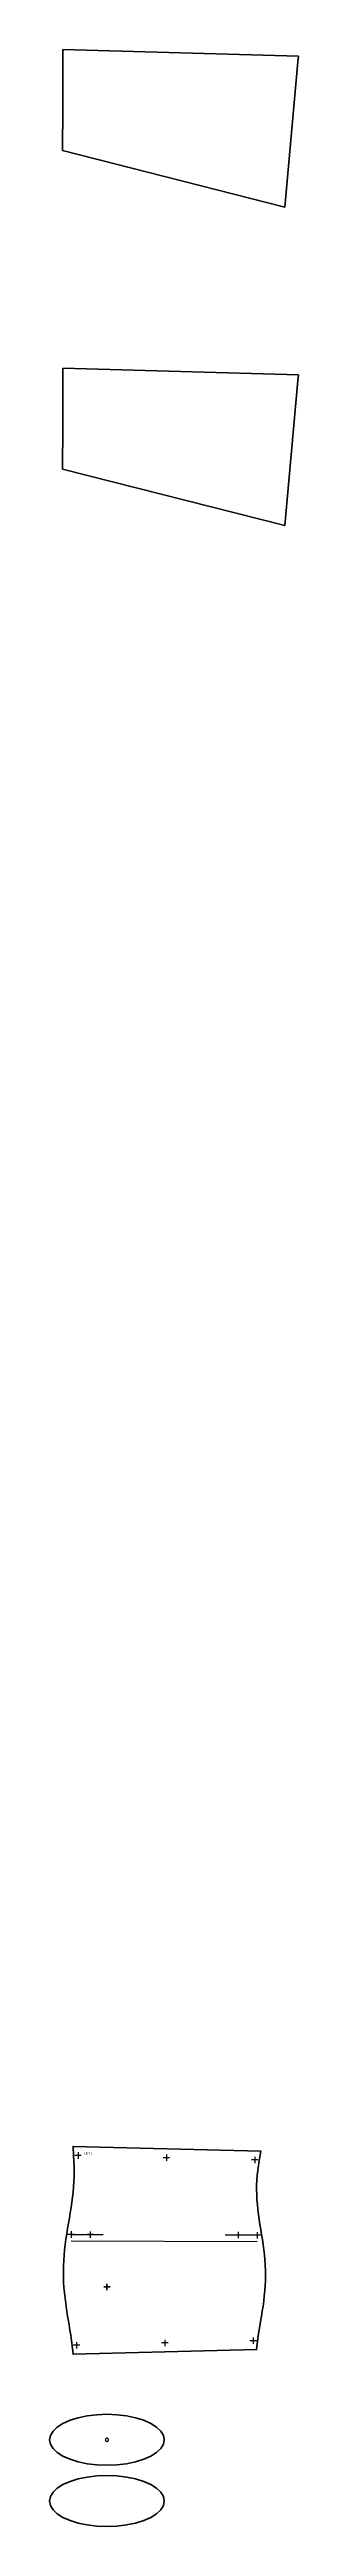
# Model space of a CAD drawing. Header units: millimetres. Extents: x -6563 to 7569, y -5370 to 3454.
# Drawn here: x 3985 to 4375, y -433 to 3454 of the extents above; entities that cross this region are included whole.
import ezdxf

# ---------------------------------------------------------------- set-up
doc = ezdxf.new("R2010")
doc.units = ezdxf.units.MM
doc.layers.add('CUT', color=6, linetype='Continuous', lineweight=50)
doc.layers.add('DRILL', color=2, linetype='Continuous', lineweight=35)
doc.layers.add('PEN', color=5, linetype='Continuous')
doc.layers.add('TEXT', color=3, linetype='Continuous')

msp = doc.modelspace()

# ---------------------------------------------------------------- linework, layer by layer
at = {"layer": 'CUT'}
for points in [[(4005.8, 3453.7), (4005.8, 3445.6), (4005.7, 3397.4), (4005.6, 3351.1), (4005.5, 3306.8), (4005.4, 3295.3), (4353.9, 3206.5), (4374.7, 3434.5), (4375.5, 3443.1), (4005.8, 3453.7)], [(4005.8, 2953.7), (4005.8, 2945.6), (4005.7, 2897.4), (4005.6, 2851.1), (4005.5, 2806.8), (4005.4, 2795.3), (4353.9, 2706.5), (4374.7, 2934.5), (4375.5, 2943.1), (4005.8, 2953.7)], [(4022.7, 148.4), (4023.2, 140.2), (4023.4, 132.1), (4023.5, 123.9), (4023.4, 115.8), (4023, 107.7), (4022.5, 99.6), (4021.8, 91.5), (4020.9, 83.4), (4019.8, 75.3), (4018.7, 67.1), (4017.4, 59), (4016, 50.6), (4014.6, 42.6), (4013.2, 34.2), (4011.9, 25.8), (4010.7, 17.6), (4009.5, 9.1), (4008.5, 0.7), (4007.7, -7.7), (4007.1, -16.1), (4006.8, -24.6), (4006.6, -33.1), (4006.7, -41.5), (4007, -50), (4007.6, -58.5), (4008.3, -66.9), (4009.3, -75.3), (4010.4, -83.7), (4011.6, -92.1), (4012.8, -100.4), (4014.2, -108.7), (4015.5, -116.8), (4016.8, -125.2), (4018.1, -133.3), (4019.2, -141.5), (4020.2, -149.7), (4021.9, -163), (4309.7, -155.8), (4311.4, -142.8), (4312.4, -134.9), (4313.5, -127.2), (4314.8, -119.3), (4316, -111.6), (4317.4, -103.6), (4318.6, -95.6), (4319.9, -87.7), (4321, -79.7), (4321.9, -71.7), (4322.7, -63.6), (4323.3, -55.6), (4323.7, -47.5), (4323.8, -39.4), (4323.7, -31.3), (4323.4, -23.2), (4322.8, -15.2), (4322.1, -7.2), (4321.1, 0.9), (4320.1, 8.9), (4318.9, 16.8), (4317.6, 24.7), (4316.4, 32.4), (4315.1, 40.5), (4313.9, 48.4), (4312.8, 56.2), (4311.8, 64), (4311, 71.7), (4310.4, 79.4), (4310, 87.1), (4309.8, 94.7), (4309.9, 102.4), (4310.2, 110), (4310.8, 117.7), (4311.6, 125.3), (4312.7, 133), (4313.9, 140.7), (4316.3, 155.6), (4021.9, 163), (4022.7, 148.4)]]:
    msp.add_lwpolyline(points, dxfattribs=at)
for points in [[(4074.9, -257.4), (4059.3, -258), (4044.1, -259.8), (4029.9, -262.7), (4017.1, -266.7), (4006, -271.7), (3997, -277.4), (3990.4, -283.7), (3986.3, -290.4), (3984.9, -297.4), (3986.3, -304.3), (3990.4, -311.1), (3997, -317.4), (4006, -323.1), (4017.1, -328), (4029.9, -332), (4044.1, -335), (4059.3, -336.8), (4074.9, -337.4), (4090.6, -336.8), (4105.7, -335), (4119.9, -332), (4132.8, -328), (4143.9, -323.1), (4152.9, -317.4), (4159.5, -311.1), (4163.6, -304.3), (4164.9, -297.4), (4163.6, -290.4), (4159.5, -283.7), (4152.9, -277.4), (4143.9, -271.7), (4132.8, -266.7), (4119.9, -262.7), (4105.7, -259.8), (4090.6, -258)], [(4074.9, -353.4), (4059.3, -354), (4044.1, -355.8), (4029.9, -358.7), (4017.1, -362.7), (4006, -367.7), (3997, -373.4), (3990.4, -379.7), (3986.3, -386.4), (3984.9, -393.4), (3986.3, -400.3), (3990.4, -407.1), (3997, -413.4), (4006, -419.1), (4017.1, -424), (4029.9, -428), (4044.1, -431), (4059.3, -432.8), (4074.9, -433.4), (4090.6, -432.8), (4105.7, -431), (4119.9, -428), (4132.8, -424), (4143.9, -419.1), (4152.9, -413.4), (4159.5, -407.1), (4163.6, -400.3), (4164.9, -393.4), (4163.6, -386.4), (4159.5, -379.7), (4152.9, -373.4), (4143.9, -367.7), (4132.8, -362.7), (4119.9, -358.7), (4105.7, -355.8), (4090.6, -354)]]:
    msp.add_lwpolyline(points, close=True, dxfattribs=at)
at = {"layer": 'DRILL'}
for p, q in [((4079.9, -57.4), (4069.9, -57.4)), ((4074.9, -52.4), (4074.9, -62.4))]:
    msp.add_line(p, q, dxfattribs=at)
at = {"layer": 'PEN'}
for p, q in [((4034.7, 148.8), (4024.7, 148.8)), ((4029.7, 153.8), (4029.7, 143.8)), ((4173.3, 145.3), (4163.3, 145.3)), ((4168.3, 150.3), (4168.3, 140.3)), ((4312, 141.8), (4302, 141.8)), ((4307, 146.8), (4307, 136.8)), ((4023.8, 24.8), (4013.8, 24.8)), ((4018.8, 29.8), (4018.8, 19.8)), ((4018.8, 24.8), (4068.8, 24.6)), ((4018.8, 14.8), (4310.7, 13.7)), ((4053.8, 24.7), (4043.8, 24.7)), ((4048.8, 29.7), (4048.8, 19.7)), ((4310.7, 23.7), (4260.7, 23.9)), ((4285.7, 23.8), (4275.7, 23.8)), ((4280.7, 28.8), (4280.7, 18.8)), ((4315.7, 23.7), (4305.7, 23.7)), ((4310.7, 28.7), (4310.7, 18.7)), ((4032.2, -148.9), (4022.2, -148.9)), ((4027.2, -143.9), (4027.2, -153.9)), ((4170.8, -145.4), (4160.8, -145.4)), ((4165.8, -140.4), (4165.8, -150.4)), ((4309.4, -141.9), (4299.4, -141.9)), ((4304.4, -136.9), (4304.4, -146.9))]:
    msp.add_line(p, q, dxfattribs=at)
msp.add_lwpolyline([(4074.9, -294.9), (4074.5, -294.9), (4074.1, -295), (4073.7, -295.2), (4073.3, -295.5), (4073, -295.8), (4072.8, -296.1), (4072.6, -296.5), (4072.5, -296.9), (4072.4, -297.4), (4072.5, -297.8), (4072.6, -298.2), (4072.8, -298.6), (4073, -299), (4073.3, -299.3), (4073.7, -299.5), (4074.1, -299.7), (4074.5, -299.8), (4074.9, -299.9), (4075.4, -299.8), (4075.8, -299.7), (4076.2, -299.5), (4076.5, -299.3), (4076.8, -299), (4077.1, -298.6), (4077.3, -298.2), (4077.4, -297.8), (4077.4, -297.4), (4077.4, -296.9), (4077.3, -296.5), (4077.1, -296.1), (4076.8, -295.8), (4076.5, -295.5), (4076.2, -295.2), (4075.8, -295), (4075.4, -294.9)], close=True, dxfattribs=at)

# ---------------------------------------------------------------- texts
at = {"layer": 'TEXT'}
msp.add_text('LE-7 L', height=3, dxfattribs=at).set_placement((4039.7, 150.8))

doc.saveas('drawing.dxf')
